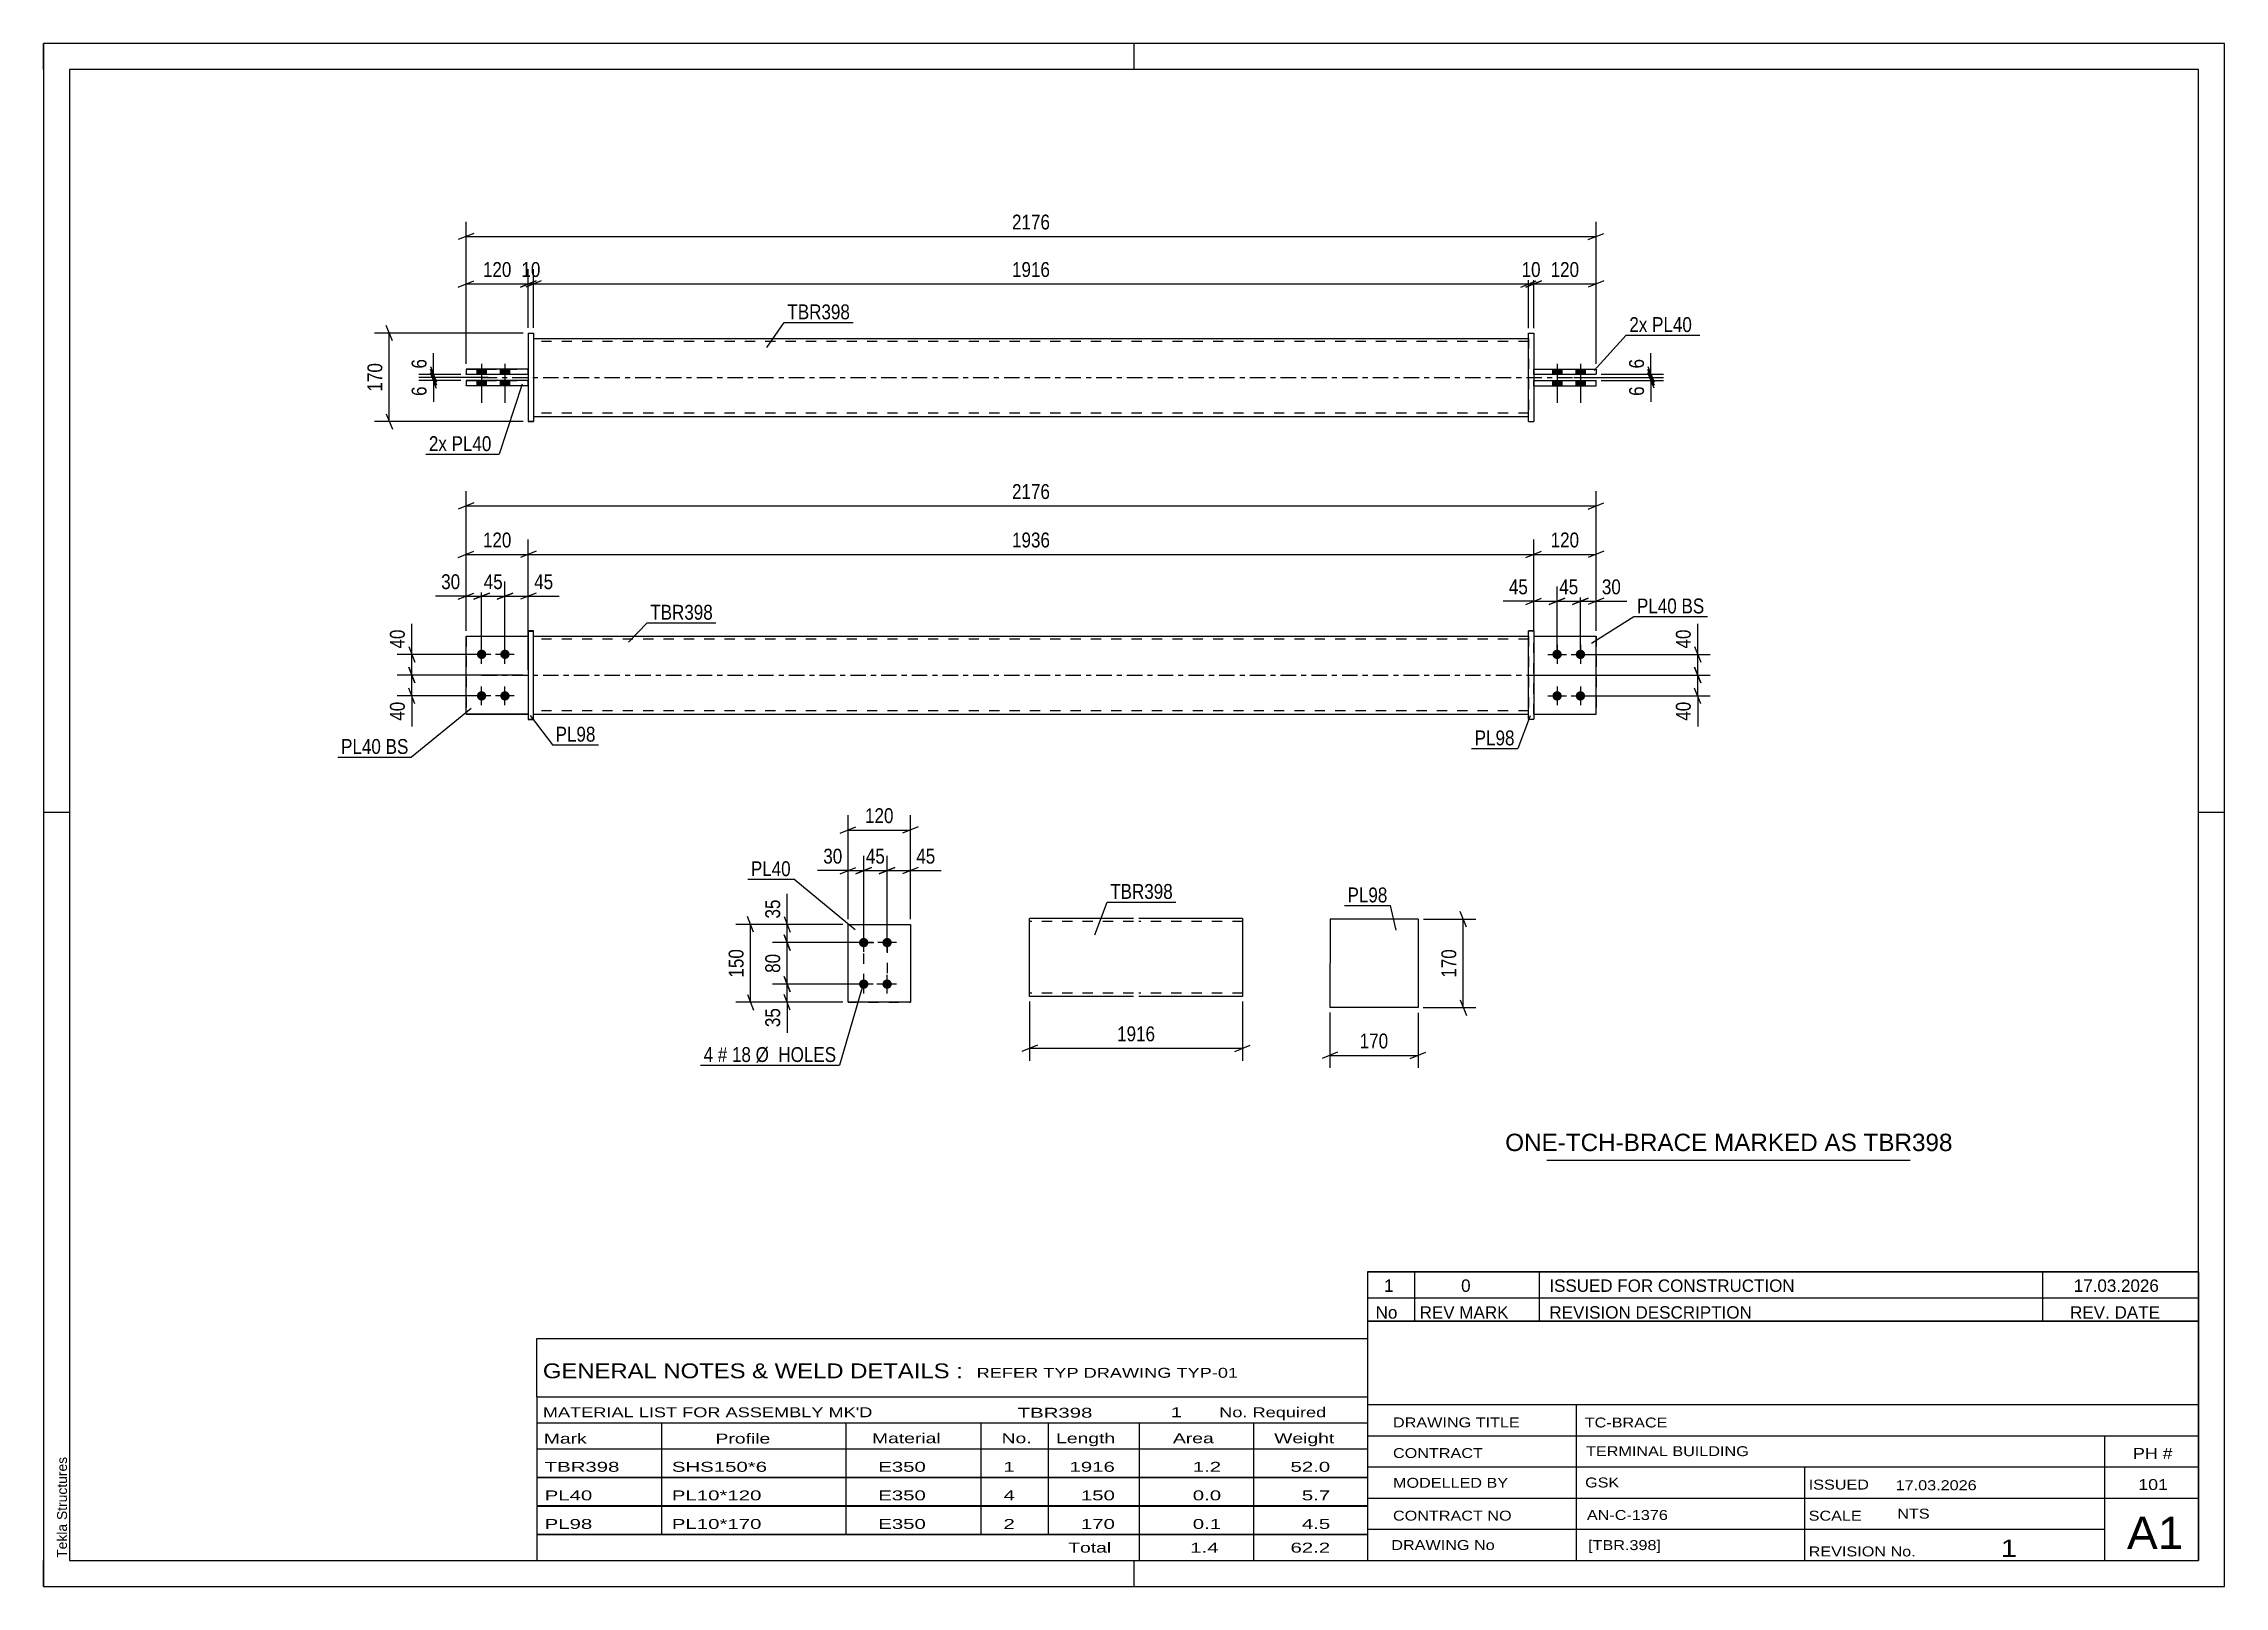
# Model space of a CAD drawing. Header units: millimetres. Extents: x 0 to 420, y 0 to 297.
import ezdxf

# ---------------------------------------------------------------- set-up
doc = ezdxf.new("R2010")
doc.units = ezdxf.units.MM
doc.linetypes.add('DXK_LINE_DOT2', pattern=[3.9198, 1.9599, -1.9599])
doc.linetypes.add('DXK_LINE_DOT3', pattern=[5.9187, 2.979, -0.9799, 0.9799, -0.9799])
doc.styles.add('Arial', font='ARIAL.TTF', dxfattribs={"height": 0.2})
doc.styles.add('Arial Narrow', font='ARIALN.TTF', dxfattribs={"height": 0.2})

# ---------------------------------------------------------------- blocks, each defined once
blk = doc.blocks.new('Unknown-580606215-1163')
at = {"color": 5, "linetype": 'Continuous'}
for p, q in [((420, 297), (0, 297)), ((0, 297), (0, 0)), ((0, 292), (0, 297)), ((210, 292), (210, 297)), ((420, 0), (420, 297)), ((415, 292), (5, 292)), ((5, 292), (5, 5)), ((415, 5), (415, 292)), ((5, 149), (0, 149)), ((420, 149), (415, 149)), ((0, 0), (0, 5)), ((5, 5), (415, 5)), ((210, 0), (210, 5)), ((0, 0), (420, 0))]:
    blk.add_line(p, q, dxfattribs=at)
at = {"color": 174, "linetype": 'Continuous', "style": 'Arial'}
blk.add_text('Tekla Structures', height=1.9102, rotation=90, dxfattribs=at).set_placement((4.5, 5.5))
blk = doc.blocks.new('Part-580606215-1811 - 1792')
at = {"color": 2, "linetype": 'Continuous'}
for p, q in [((81.35, 182.93), (93.35, 182.93)), ((81.35, 167.93), (81.35, 182.93)), ((81.35, 167.93), (93.35, 167.93)), ((93.35, 167.93), (81.35, 167.93)), ((81.35, 167.93), (81.35, 167.93))]:
    blk.add_line(p, q, dxfattribs=at)
at = {"color": 7, "linetype": 'DXK_LINE_DOT2'}
for p, q in [((81.35, 182.93), (93.35, 182.93)), ((93.35, 182.93), (93.35, 182.93)), ((93.35, 182.93), (93.35, 167.93))]:
    blk.add_line(p, q, dxfattribs=at)
blk = doc.blocks.new('Bolt-580606215-1795 - 1792')
at = {"linetype": 'Continuous'}
for points in [[(84.35, 178.53), (84.16, 178.55), (83.99, 178.61), (83.82, 178.7), (83.68, 178.83), (83.57, 178.98), (83.5, 179.15), (83.46, 179.34), (83.46, 179.52), (83.5, 179.71), (83.57, 179.88), (83.68, 180.03), (83.82, 180.16), (83.99, 180.25), (84.16, 180.31), (84.35, 180.33), (84.54, 180.31), (84.72, 180.25), (84.88, 180.16), (85.02, 180.03), (85.13, 179.88), (85.21, 179.71), (85.25, 179.52), (85.25, 179.34), (85.21, 179.15), (85.13, 178.98), (85.02, 178.83), (84.88, 178.7), (84.72, 178.61), (84.54, 178.55)], [(88.85, 178.53), (88.66, 178.55), (88.49, 178.61), (88.32, 178.7), (88.18, 178.83), (88.07, 178.98), (88, 179.15), (87.96, 179.34), (87.96, 179.52), (88, 179.71), (88.07, 179.88), (88.18, 180.03), (88.32, 180.16), (88.49, 180.25), (88.66, 180.31), (88.85, 180.33), (89.04, 180.31), (89.22, 180.25), (89.38, 180.16), (89.52, 180.03), (89.63, 179.88), (89.71, 179.71), (89.75, 179.52), (89.75, 179.34), (89.71, 179.15), (89.63, 178.98), (89.52, 178.83), (89.38, 178.7), (89.22, 178.61), (89.04, 178.55)], [(84.35, 170.53), (84.16, 170.55), (83.99, 170.61), (83.82, 170.7), (83.68, 170.83), (83.57, 170.98), (83.5, 171.15), (83.46, 171.34), (83.46, 171.52), (83.5, 171.71), (83.57, 171.88), (83.68, 172.03), (83.82, 172.16), (83.99, 172.25), (84.16, 172.31), (84.35, 172.33), (84.54, 172.31), (84.72, 172.25), (84.88, 172.16), (85.02, 172.03), (85.13, 171.88), (85.21, 171.71), (85.25, 171.52), (85.25, 171.34), (85.21, 171.15), (85.13, 170.98), (85.02, 170.83), (84.88, 170.7), (84.72, 170.61), (84.54, 170.55)], [(88.85, 170.53), (88.66, 170.55), (88.49, 170.61), (88.32, 170.7), (88.18, 170.83), (88.07, 170.98), (88, 171.15), (87.96, 171.34), (87.96, 171.52), (88, 171.71), (88.07, 171.88), (88.18, 172.03), (88.32, 172.16), (88.49, 172.25), (88.66, 172.31), (88.85, 172.33), (89.04, 172.31), (89.22, 172.25), (89.38, 172.16), (89.52, 172.03), (89.63, 171.88), (89.71, 171.71), (89.75, 171.52), (89.75, 171.34), (89.71, 171.15), (89.63, 170.98), (89.52, 170.83), (89.38, 170.7), (89.22, 170.61), (89.04, 170.55)]]:
    blk.add_hatch(color=1, dxfattribs=at).paths.add_polyline_path(points)
at = {"color": 1, "linetype": 'Continuous'}
for p, q in [((84.35, 177.63), (84.35, 181.23)), ((88.85, 177.63), (88.85, 181.23)), ((86.15, 179.43), (82.55, 179.43)), ((90.65, 179.43), (87.05, 179.43)), ((84.35, 169.63), (84.35, 173.23)), ((88.85, 169.63), (88.85, 173.23)), ((86.15, 171.43), (82.55, 171.43)), ((90.65, 171.43), (87.05, 171.43))]:
    blk.add_line(p, q, dxfattribs=at)
blk = doc.blocks.new('Bolt-580606215-1796 - 1792')
at = {"linetype": 'Continuous'}
for points in [[(291.48, 180.33), (291.67, 180.31), (291.85, 180.25), (292.01, 180.15), (292.15, 180.03), (292.26, 179.88), (292.34, 179.7), (292.38, 179.52), (292.38, 179.33), (292.34, 179.15), (292.26, 178.98), (292.15, 178.82), (292.01, 178.7), (291.85, 178.6), (291.67, 178.55), (291.48, 178.53), (291.3, 178.55), (291.12, 178.6), (290.95, 178.7), (290.81, 178.82), (290.7, 178.98), (290.63, 179.15), (290.59, 179.33), (290.59, 179.52), (290.63, 179.7), (290.7, 179.88), (290.81, 180.03), (290.95, 180.15), (291.12, 180.25), (291.3, 180.31)], [(295.98, 180.33), (296.17, 180.31), (296.35, 180.25), (296.51, 180.15), (296.65, 180.03), (296.76, 179.88), (296.84, 179.7), (296.88, 179.52), (296.88, 179.33), (296.84, 179.15), (296.76, 178.98), (296.65, 178.82), (296.51, 178.7), (296.35, 178.6), (296.17, 178.55), (295.98, 178.53), (295.8, 178.55), (295.62, 178.6), (295.45, 178.7), (295.31, 178.82), (295.2, 178.98), (295.13, 179.15), (295.09, 179.33), (295.09, 179.52), (295.13, 179.7), (295.2, 179.88), (295.31, 180.03), (295.45, 180.15), (295.62, 180.25), (295.8, 180.31)], [(291.48, 172.33), (291.67, 172.31), (291.85, 172.25), (292.01, 172.15), (292.15, 172.03), (292.26, 171.88), (292.34, 171.7), (292.38, 171.52), (292.38, 171.33), (292.34, 171.15), (292.26, 170.98), (292.15, 170.82), (292.01, 170.7), (291.85, 170.6), (291.67, 170.55), (291.48, 170.53), (291.3, 170.55), (291.12, 170.6), (290.95, 170.7), (290.81, 170.82), (290.7, 170.98), (290.63, 171.15), (290.59, 171.33), (290.59, 171.52), (290.63, 171.7), (290.7, 171.88), (290.81, 172.03), (290.95, 172.15), (291.12, 172.25), (291.3, 172.31)], [(295.98, 172.33), (296.17, 172.31), (296.35, 172.25), (296.51, 172.15), (296.65, 172.03), (296.76, 171.88), (296.84, 171.7), (296.88, 171.52), (296.88, 171.33), (296.84, 171.15), (296.76, 170.98), (296.65, 170.82), (296.51, 170.7), (296.35, 170.6), (296.17, 170.55), (295.98, 170.53), (295.8, 170.55), (295.62, 170.6), (295.45, 170.7), (295.31, 170.82), (295.2, 170.98), (295.13, 171.15), (295.09, 171.33), (295.09, 171.52), (295.13, 171.7), (295.2, 171.88), (295.31, 172.03), (295.45, 172.15), (295.62, 172.25), (295.8, 172.31)]]:
    blk.add_hatch(color=1, dxfattribs=at).paths.add_polyline_path(points)
at = {"color": 1, "linetype": 'Continuous'}
for p, q in [((291.48, 181.23), (291.48, 177.63)), ((295.98, 181.23), (295.98, 177.63)), ((289.68, 179.43), (293.28, 179.43)), ((294.18, 179.43), (297.78, 179.43)), ((291.48, 173.23), (291.48, 169.63)), ((295.98, 173.23), (295.98, 169.63)), ((289.68, 171.43), (293.28, 171.43)), ((294.18, 171.43), (297.78, 171.43))]:
    blk.add_line(p, q, dxfattribs=at)
blk = doc.blocks.new('Part-580606215-1801 - 1792')
at = {"color": 2, "linetype": 'Continuous'}
for p, q in [((94.35, 182.93), (285.98, 182.93)), ((94.35, 167.93), (285.98, 167.93))]:
    blk.add_line(p, q, dxfattribs=at)
at = {"color": 7, "linetype": 'DXK_LINE_DOT2'}
for p, q in [((94.35, 167.93), (94.35, 182.93)), ((285.98, 182.33), (94.35, 182.33)), ((285.98, 182.93), (285.98, 167.93)), ((285.98, 168.53), (94.35, 168.53))]:
    blk.add_line(p, q, dxfattribs=at)
at = {"color": 7, "linetype": 'DXK_LINE_DOT3'}
blk.add_line((84.35, 175.43), (295.98, 175.43), dxfattribs=at)
blk = doc.blocks.new('Part-580606215-1806 - 1792')
at = {"color": 2, "linetype": 'Continuous'}
for p, q in [((286.98, 183.93), (285.98, 183.93)), ((285.98, 166.93), (285.98, 183.93)), ((286.98, 183.93), (286.98, 166.93)), ((285.98, 166.93), (285.98, 166.93)), ((285.98, 166.93), (286.98, 166.93))]:
    blk.add_line(p, q, dxfattribs=at)
at = {"color": 7, "linetype": 'DXK_LINE_DOT2'}
for p, q in [((285.98, 183.93), (285.98, 183.93)), ((285.98, 183.93), (286.98, 183.93)), ((286.98, 183.93), (286.98, 183.93)), ((285.98, 166.93), (286.98, 166.93))]:
    blk.add_line(p, q, dxfattribs=at)
blk = doc.blocks.new('Part-580606215-1816 - 1792')
at = {"color": 7, "linetype": 'DXK_LINE_DOT2'}
for p, q in [((81.35, 182.93), (93.35, 182.93)), ((81.35, 182.93), (81.35, 167.93)), ((81.35, 182.92), (93.35, 182.92)), ((93.35, 182.92), (93.35, 182.93)), ((93.35, 182.93), (93.35, 167.92))]:
    blk.add_line(p, q, dxfattribs=at)
at = {"color": 2, "linetype": 'Continuous'}
for p, q in [((93.35, 167.93), (81.35, 167.93)), ((81.35, 167.93), (81.35, 167.92)), ((81.35, 167.93), (81.35, 167.93)), ((81.35, 167.93), (81.35, 167.92)), ((81.35, 167.92), (93.35, 167.92))]:
    blk.add_line(p, q, dxfattribs=at)
blk = doc.blocks.new('Part-580606215-1821 - 1792')
at = {"color": 2, "linetype": 'Continuous'}
for p, q in [((94.35, 183.95), (93.35, 183.95)), ((93.35, 183.95), (93.35, 166.91)), ((94.35, 166.91), (94.35, 183.95)), ((93.35, 166.95), (94.35, 166.95)), ((93.35, 166.91), (94.35, 166.91)), ((94.35, 166.95), (94.35, 166.91))]:
    blk.add_line(p, q, dxfattribs=at)
at = {"color": 7, "linetype": 'DXK_LINE_DOT2'}
blk.add_line((93.35, 183.91), (94.35, 183.91), dxfattribs=at)
blk = doc.blocks.new('Part-580606215-1826 - 1792')
at = {"color": 2, "linetype": 'Continuous'}
for p, q in [((286.98, 182.93), (298.98, 182.93)), ((298.98, 182.93), (298.98, 182.93)), ((298.98, 167.93), (298.98, 182.93)), ((286.98, 167.93), (298.98, 167.93))]:
    blk.add_line(p, q, dxfattribs=at)
at = {"color": 7, "linetype": 'DXK_LINE_DOT2'}
for p, q in [((286.98, 182.93), (298.98, 182.93)), ((286.98, 167.93), (286.98, 182.93)), ((298.98, 182.93), (298.98, 182.93)), ((286.98, 167.93), (286.98, 167.93)), ((286.98, 167.93), (298.98, 167.93))]:
    blk.add_line(p, q, dxfattribs=at)
blk = doc.blocks.new('Part-580606215-1837 - 1792')
at = {"color": 7, "linetype": 'DXK_LINE_DOT2'}
for p, q in [((286.98, 182.93), (298.98, 182.93)), ((286.98, 167.93), (286.98, 182.93)), ((286.98, 182.93), (298.98, 182.93)), ((298.98, 182.93), (298.98, 182.93)), ((298.98, 182.93), (298.98, 167.93)), ((286.98, 167.93), (286.98, 167.93)), ((286.98, 167.93), (298.98, 167.93)), ((286.98, 167.93), (298.98, 167.93))]:
    blk.add_line(p, q, dxfattribs=at)
blk = doc.blocks.new('Bolt-580606215-2076 - 2069')
at = {"linetype": 'Continuous'}
for points in [[(83.45, 233.35), (85.25, 233.35), (85.25, 234.35), (83.45, 234.35)], [(83.45, 233.34), (85.25, 233.34), (85.25, 234.34), (83.45, 234.34)], [(83.45, 231.15), (85.25, 231.15), (85.25, 232.15), (83.45, 232.15)], [(83.45, 231.14), (85.25, 231.14), (85.25, 232.14), (83.45, 232.14)], [(87.95, 233.35), (89.75, 233.35), (89.75, 234.35), (87.95, 234.35)], [(87.95, 233.34), (89.75, 233.34), (89.75, 234.34), (87.95, 234.34)], [(87.95, 231.15), (89.75, 231.15), (89.75, 232.15), (87.95, 232.15)], [(87.95, 231.14), (89.75, 231.14), (89.75, 232.14), (87.95, 232.14)]]:
    blk.add_hatch(color=1, dxfattribs=at).paths.add_polyline_path(points)
at = {"color": 1, "linetype": 'Continuous'}
for p, q in [((84.35, 235.35), (84.35, 227.85)), ((84.35, 235.34), (84.35, 227.84)), ((88.85, 235.35), (88.85, 227.85)), ((88.85, 235.34), (88.85, 227.84)), ((83.45, 234.35), (83.45, 233.35)), ((83.45, 234.34), (83.45, 233.34)), ((83.45, 232.15), (83.45, 231.15)), ((83.45, 232.14), (83.45, 231.14)), ((85.25, 234.35), (85.25, 233.35)), ((85.25, 234.34), (85.25, 233.34)), ((85.25, 232.15), (85.25, 231.15)), ((85.25, 232.14), (85.25, 231.14)), ((87.95, 234.35), (87.95, 233.35)), ((87.95, 234.34), (87.95, 233.34)), ((87.95, 232.15), (87.95, 231.15)), ((87.95, 232.14), (87.95, 231.14)), ((89.75, 234.35), (89.75, 233.35)), ((89.75, 234.34), (89.75, 233.34)), ((89.75, 232.15), (89.75, 231.15)), ((89.75, 232.14), (89.75, 231.14))]:
    blk.add_line(p, q, dxfattribs=at)
blk = doc.blocks.new('Part-580606215-2093 - 2069')
at = {"color": 2, "linetype": 'Continuous'}
for p, q in [((93.35, 234.36), (81.35, 234.36)), ((81.35, 234.36), (81.35, 233.36)), ((81.35, 233.36), (93.35, 233.36)), ((81.35, 233.33), (81.35, 233.36)), ((81.35, 233.36), (81.35, 233.33)), ((93.35, 233.33), (81.35, 233.33))]:
    blk.add_line(p, q, dxfattribs=at)
at = {"color": 7, "linetype": 'DXK_LINE_DOT2'}
for p, q in [((81.35, 234.33), (93.35, 234.33)), ((93.35, 233.33), (93.35, 234.36))]:
    blk.add_line(p, q, dxfattribs=at)
blk = doc.blocks.new('Bolt-580606215-2077 - 2069')
at = {"linetype": 'Continuous'}
for points in [[(292.38, 234.34), (290.58, 234.34), (290.58, 233.34), (292.38, 233.34)], [(292.38, 234.34), (290.58, 234.34), (290.58, 233.34), (292.38, 233.34)], [(292.38, 232.14), (290.58, 232.14), (290.58, 231.14), (292.38, 231.14)], [(292.38, 232.14), (290.58, 232.14), (290.58, 231.14), (292.38, 231.14)], [(296.88, 234.34), (295.08, 234.34), (295.08, 233.34), (296.88, 233.34)], [(296.88, 234.34), (295.08, 234.34), (295.08, 233.34), (296.88, 233.34)], [(296.88, 232.14), (295.08, 232.14), (295.08, 231.14), (296.88, 231.14)], [(296.88, 232.14), (295.08, 232.14), (295.08, 231.14), (296.88, 231.14)]]:
    blk.add_hatch(color=1, dxfattribs=at).paths.add_polyline_path(points)
at = {"color": 1, "linetype": 'Continuous'}
for p, q in [((291.48, 235.34), (291.48, 227.84)), ((291.48, 235.34), (291.48, 227.84)), ((295.98, 235.34), (295.98, 227.84)), ((295.98, 235.34), (295.98, 227.84)), ((290.58, 234.34), (290.58, 233.34)), ((290.58, 234.34), (290.58, 233.34)), ((290.58, 232.14), (290.58, 231.14)), ((290.58, 232.14), (290.58, 231.14)), ((292.38, 234.34), (292.38, 233.34)), ((292.38, 234.34), (292.38, 233.34)), ((292.38, 232.14), (292.38, 231.14)), ((292.38, 232.14), (292.38, 231.14)), ((295.08, 234.34), (295.08, 233.34)), ((295.08, 234.34), (295.08, 233.34)), ((295.08, 232.14), (295.08, 231.14)), ((295.08, 232.14), (295.08, 231.14)), ((296.88, 234.34), (296.88, 233.34)), ((296.88, 234.34), (296.88, 233.34)), ((296.88, 232.14), (296.88, 231.14)), ((296.88, 232.14), (296.88, 231.14))]:
    blk.add_line(p, q, dxfattribs=at)
blk = doc.blocks.new('Part-580606215-2094 - 2069')
at = {"color": 2, "linetype": 'Continuous'}
for p, q in [((93.35, 241.26), (94.35, 241.26)), ((93.35, 241.26), (93.35, 224.26)), ((94.35, 241.26), (94.35, 224.23)), ((94.35, 224.26), (93.35, 224.26)), ((93.35, 224.26), (93.35, 224.23)), ((93.35, 224.26), (93.35, 224.23)), ((93.35, 224.23), (94.35, 224.23))]:
    blk.add_line(p, q, dxfattribs=at)
at = {"color": 7, "linetype": 'DXK_LINE_DOT2'}
for p, q in [((93.35, 241.23), (94.35, 241.23)), ((94.35, 241.23), (94.35, 241.26))]:
    blk.add_line(p, q, dxfattribs=at)
blk = doc.blocks.new('Part-580606215-2082 - 2069')
at = {"color": 2, "linetype": 'Continuous'}
for p, q in [((94.35, 240.24), (285.98, 240.24)), ((94.35, 225.24), (285.98, 225.24))]:
    blk.add_line(p, q, dxfattribs=at)
at = {"color": 7, "linetype": 'DXK_LINE_DOT2'}
for p, q in [((94.35, 240.24), (94.35, 225.24)), ((285.98, 239.64), (94.35, 239.64)), ((285.98, 240.24), (285.98, 225.24)), ((285.98, 225.84), (94.35, 225.84))]:
    blk.add_line(p, q, dxfattribs=at)
at = {"color": 7, "linetype": 'DXK_LINE_DOT3'}
blk.add_line((84.35, 232.74), (295.98, 232.74), dxfattribs=at)
blk = doc.blocks.new('Part-580606215-2083 - 2069')
at = {"color": 2, "linetype": 'Continuous'}
for p, q in [((285.98, 241.24), (285.98, 241.24)), ((285.98, 224.24), (285.98, 241.24)), ((285.98, 241.24), (286.98, 241.24)), ((286.98, 241.24), (286.98, 241.24)), ((286.98, 241.24), (286.98, 224.24)), ((285.98, 224.24), (286.98, 224.24)), ((285.98, 224.24), (285.98, 224.24)), ((286.98, 224.24), (286.98, 224.24))]:
    blk.add_line(p, q, dxfattribs=at)
at = {"color": 7, "linetype": 'DXK_LINE_DOT2'}
for p, q in [((285.98, 241.24), (285.98, 241.24)), ((285.98, 241.24), (286.98, 241.24)), ((285.98, 224.24), (286.98, 224.24))]:
    blk.add_line(p, q, dxfattribs=at)
blk = doc.blocks.new('Part-580606215-2088 - 2069')
at = {"color": 2, "linetype": 'Continuous'}
for p, q in [((93.35, 232.16), (81.35, 232.16)), ((81.35, 232.16), (81.35, 231.16)), ((81.35, 231.16), (93.35, 231.16)), ((81.35, 231.13), (81.35, 231.16)), ((81.35, 231.16), (81.35, 231.13)), ((93.35, 231.13), (81.35, 231.13))]:
    blk.add_line(p, q, dxfattribs=at)
at = {"color": 7, "linetype": 'DXK_LINE_DOT2'}
for p, q in [((81.35, 232.13), (93.35, 232.13)), ((93.35, 231.13), (93.35, 232.16))]:
    blk.add_line(p, q, dxfattribs=at)
blk = doc.blocks.new('Part-580606215-2099 - 2069')
at = {"color": 2, "linetype": 'Continuous'}
for p, q in [((286.98, 232.14), (298.98, 232.14)), ((286.98, 231.14), (298.98, 231.14)), ((298.98, 231.14), (298.98, 232.14))]:
    blk.add_line(p, q, dxfattribs=at)
at = {"color": 7, "linetype": 'DXK_LINE_DOT2'}
for p, q in [((286.98, 231.14), (286.98, 232.14)), ((286.98, 232.14), (298.98, 232.14)), ((286.98, 231.14), (298.98, 231.14))]:
    blk.add_line(p, q, dxfattribs=at)
blk = doc.blocks.new('Part-580606215-2104 - 2069')
at = {"color": 2, "linetype": 'Continuous'}
for p, q in [((286.98, 234.34), (298.98, 234.34)), ((286.98, 233.34), (298.98, 233.34)), ((298.98, 234.34), (298.98, 233.34))]:
    blk.add_line(p, q, dxfattribs=at)
at = {"color": 7, "linetype": 'DXK_LINE_DOT2'}
for p, q in [((286.98, 233.34), (286.98, 234.34)), ((286.98, 234.34), (298.98, 234.34)), ((286.98, 233.34), (298.98, 233.34)), ((298.98, 234.34), (298.98, 234.34))]:
    blk.add_line(p, q, dxfattribs=at)
blk = doc.blocks.new('Bolt-580606215-1445 - 1411')
at = {"linetype": 'Continuous'}
for points in [[(157.94, 123.04), (157.76, 123.06), (157.58, 123.12), (157.41, 123.21), (157.27, 123.34), (157.16, 123.49), (157.09, 123.66), (157.05, 123.85), (157.05, 124.04), (157.09, 124.22), (157.16, 124.39), (157.27, 124.54), (157.41, 124.67), (157.58, 124.76), (157.76, 124.82), (157.94, 124.84), (158.13, 124.82), (158.31, 124.76), (158.47, 124.67), (158.61, 124.54), (158.72, 124.39), (158.8, 124.22), (158.84, 124.04), (158.84, 123.85), (158.8, 123.66), (158.72, 123.49), (158.61, 123.34), (158.47, 123.21), (158.31, 123.12), (158.13, 123.06)], [(162.44, 123.04), (162.26, 123.06), (162.08, 123.12), (161.91, 123.21), (161.77, 123.34), (161.66, 123.49), (161.59, 123.66), (161.55, 123.85), (161.55, 124.04), (161.59, 124.22), (161.66, 124.39), (161.77, 124.54), (161.91, 124.67), (162.08, 124.76), (162.26, 124.82), (162.44, 124.84), (162.63, 124.82), (162.81, 124.76), (162.97, 124.67), (163.11, 124.54), (163.22, 124.39), (163.3, 124.22), (163.34, 124.04), (163.34, 123.85), (163.3, 123.66), (163.22, 123.49), (163.11, 123.34), (162.97, 123.21), (162.81, 123.12), (162.63, 123.06)], [(157.94, 115.04), (157.76, 115.06), (157.58, 115.12), (157.41, 115.21), (157.27, 115.34), (157.16, 115.49), (157.09, 115.66), (157.05, 115.85), (157.05, 116.04), (157.09, 116.22), (157.16, 116.39), (157.27, 116.54), (157.41, 116.67), (157.58, 116.76), (157.76, 116.82), (157.94, 116.84), (158.13, 116.82), (158.31, 116.76), (158.47, 116.67), (158.61, 116.54), (158.72, 116.39), (158.8, 116.22), (158.84, 116.04), (158.84, 115.85), (158.8, 115.66), (158.72, 115.49), (158.61, 115.34), (158.47, 115.21), (158.31, 115.12), (158.13, 115.06)], [(162.44, 115.04), (162.26, 115.06), (162.08, 115.12), (161.91, 115.21), (161.77, 115.34), (161.66, 115.49), (161.59, 115.66), (161.55, 115.85), (161.55, 116.04), (161.59, 116.22), (161.66, 116.39), (161.77, 116.54), (161.91, 116.67), (162.08, 116.76), (162.26, 116.82), (162.44, 116.84), (162.63, 116.82), (162.81, 116.76), (162.97, 116.67), (163.11, 116.54), (163.22, 116.39), (163.3, 116.22), (163.34, 116.04), (163.34, 115.85), (163.3, 115.66), (163.22, 115.49), (163.11, 115.34), (162.97, 115.21), (162.81, 115.12), (162.63, 115.06)]]:
    blk.add_hatch(color=1, dxfattribs=at).paths.add_polyline_path(points)
at = {"color": 1, "linetype": 'Continuous'}
for p, q in [((159.74, 123.94), (156.14, 123.94)), ((157.94, 122.14), (157.94, 125.74)), ((164.24, 123.94), (160.64, 123.94)), ((162.44, 122.14), (162.44, 125.74)), ((157.94, 114.14), (157.94, 117.74)), ((162.44, 114.14), (162.44, 117.74)), ((159.74, 115.94), (156.14, 115.94)), ((164.24, 115.94), (160.64, 115.94))]:
    blk.add_line(p, q, dxfattribs=at)
blk = doc.blocks.new('Part-580606215-1460 - 1411')
at = {"color": 2, "linetype": 'Continuous'}
for p, q in [((154.94, 127.44), (166.94, 127.44)), ((154.94, 112.44), (154.94, 127.44)), ((166.94, 127.44), (166.94, 127.44)), ((166.94, 127.44), (166.94, 112.44)), ((166.94, 112.44), (154.94, 112.44)), ((154.94, 112.44), (154.94, 112.44))]:
    blk.add_line(p, q, dxfattribs=at)
at = {"color": 7, "linetype": 'DXK_LINE_DOT2'}
for p, q in [((154.94, 127.44), (166.94, 127.44)), ((154.94, 112.44), (166.94, 112.44)), ((154.94, 112.44), (154.94, 112.44))]:
    blk.add_line(p, q, dxfattribs=at)
blk = doc.blocks.new('Part-580606215-1391 - 1375')
at = {"color": 2, "linetype": 'Continuous'}
for p, q in [((247.75, 128.46), (247.71, 111.46)), ((264.75, 128.42), (247.75, 128.46)), ((264.75, 128.42), (264.71, 111.42)), ((264.71, 111.42), (247.71, 111.46))]:
    blk.add_line(p, q, dxfattribs=at)
blk = doc.blocks.new('Part-580606215-1274 - 1255')
at = {"color": 2, "linetype": 'Continuous'}
for p, q in [((209.9, 128.59), (189.9, 128.59)), ((189.9, 113.68), (189.9, 128.59)), ((230.9, 128.59), (210.9, 128.59)), ((230.9, 128.59), (230.9, 128.5)), ((230.9, 128.5), (230.9, 127.39)), ((230.9, 127.39), (230.9, 113.59)), ((189.9, 113.59), (189.9, 113.68)), ((209.9, 113.59), (189.9, 113.59)), ((230.9, 113.59), (210.9, 113.59))]:
    blk.add_line(p, q, dxfattribs=at)
at = {"color": 7, "linetype": 'DXK_LINE_DOT2'}
for p, q in [((209.9, 127.99), (189.9, 127.99)), ((230.9, 127.99), (210.9, 127.99)), ((230.9, 128.24), (230.9, 127.39)), ((189.9, 114.19), (189.9, 114.23)), ((209.9, 114.19), (189.9, 114.19)), ((189.9, 113.59), (189.9, 113.59)), ((230.9, 114.19), (210.9, 114.19)), ((230.9, 114.23), (230.9, 114.33)), ((230.9, 114.19), (230.9, 114.23)), ((230.9, 114.19), (230.9, 114.23))]:
    blk.add_line(p, q, dxfattribs=at)
blk = doc.blocks.new('Rectangle-580606215-1569 - 1411')
at = {"color": 1, "linetype": 'DXK_LINE_DOT2'}
blk.add_lwpolyline([(157.94, 123.94), (162.44, 123.94), (162.44, 115.94), (157.94, 115.94), (157.94, 123.94)], close=True, dxfattribs=at)
blk = doc.blocks.new('StraightDimension-580606215-1914 - 1792')
at = {"color": 7, "linetype": 'Continuous'}
for p, q in [((317.97, 180.93), (319.17, 177.93)), ((296.98, 179.43), (320.97, 179.43)), ((319.17, 173.93), (317.97, 176.93)), ((318.57, 175.43), (318.57, 179.43)), ((287.98, 175.43), (320.97, 175.43))]:
    blk.add_line(p, q, dxfattribs=at)
at = {"color": 0}
blk.add_wipeout([(317.82, 184.81), (313.62, 184.81), (313.62, 179.95), (317.82, 179.95)], dxfattribs=at)
at = {"color": 7, "linetype": 'Continuous'}
blk.add_line((318.57, 179.43), (318.57, 185.33), dxfattribs=at)
blk.add_line((318.57, 179.43), (318.57, 185.33), dxfattribs=at)
at = {"color": 3, "style": 'Arial Narrow'}
blk.add_text('40', height=2.863, rotation=90.0002, dxfattribs=at).set_placement((317.22, 180.55))
blk = doc.blocks.new('StraightDimension-580606215-1939 - 1792')
at = {"color": 7, "linetype": 'Continuous'}
for p, q in [((94.85, 199.26), (91.85, 198.06)), ((93.35, 176.43), (93.35, 201.51)), ((93.35, 198.66), (286.98, 198.66)), ((285.48, 198.06), (288.48, 199.26)), ((286.98, 183.93), (286.98, 201.51))]:
    blk.add_line(p, q, dxfattribs=at)
at = {"color": 0}
blk.add_wipeout([(194.42, 199.41), (194.42, 203.61), (185.91, 203.61), (185.91, 199.41)], dxfattribs=at)
at = {"color": 3, "style": 'Arial Narrow'}
blk.add_text('1936', height=2.863, dxfattribs=at).set_placement((186.51, 200.01))
blk = doc.blocks.new('StraightDimension-580606215-1924 - 1792')
at = {"color": 7, "linetype": 'Continuous'}
for p, q in [((79.85, 198.06), (82.85, 199.26)), ((81.35, 183.93), (81.35, 201.51)), ((81.35, 198.66), (93.35, 198.66)), ((94.85, 199.26), (91.85, 198.06)), ((93.35, 176.43), (93.35, 201.51))]:
    blk.add_line(p, q, dxfattribs=at)
at = {"color": 0}
blk.add_wipeout([(90.69, 199.41), (90.69, 203.61), (84.01, 203.61), (84.01, 199.41)], dxfattribs=at)
at = {"color": 3, "style": 'Arial Narrow'}
blk.add_text('120', height=2.863, dxfattribs=at).set_placement((84.61, 200.01))
blk = doc.blocks.new('StraightDimension-580606215-1993 - 1792')
at = {"color": 7, "linetype": 'Continuous'}
for p, q in [((81.35, 183.93), (81.35, 193.48)), ((84.35, 180.43), (84.35, 193.48)), ((79.85, 190.03), (82.85, 191.23)), ((81.35, 190.63), (84.35, 190.63)), ((85.85, 191.23), (82.85, 190.03))]:
    blk.add_line(p, q, dxfattribs=at)
at = {"color": 0}
blk.add_wipeout([(80.83, 191.38), (80.83, 195.58), (75.97, 195.58), (75.97, 191.38)], dxfattribs=at)
at = {"color": 7, "linetype": 'Continuous'}
blk.add_line((81.35, 190.63), (75.45, 190.63), dxfattribs=at)
blk.add_line((81.35, 190.63), (75.45, 190.63), dxfattribs=at)
at = {"color": 3, "style": 'Arial Narrow'}
blk.add_text('30', height=2.863, dxfattribs=at).set_placement((76.57, 191.98))
blk = doc.blocks.new('StraightDimension-580606215-2009 - 1792')
at = {"color": 7, "linetype": 'Continuous'}
for p, q in [((84.35, 180.43), (84.35, 193.48)), ((88.85, 180.43), (88.85, 193.48)), ((82.85, 190.03), (85.85, 191.23)), ((84.35, 190.63), (88.85, 190.63)), ((90.35, 191.23), (87.35, 190.03))]:
    blk.add_line(p, q, dxfattribs=at)
at = {"color": 0}
blk.add_wipeout([(89.03, 191.38), (89.03, 195.58), (84.17, 195.58), (84.17, 191.38)], dxfattribs=at)
at = {"color": 3, "style": 'Arial Narrow'}
blk.add_text('45', height=2.863, dxfattribs=at).set_placement((84.77, 191.98))
blk = doc.blocks.new('StraightDimension-580606215-1885 - 1792')
at = {"color": 7, "linetype": 'Continuous'}
for p, q in [((81.35, 183.93), (81.35, 210.84)), ((298.98, 183.93), (298.98, 210.84)), ((82.85, 208.59), (79.85, 207.39)), ((81.35, 207.99), (298.98, 207.99)), ((297.48, 207.39), (300.48, 208.59))]:
    blk.add_line(p, q, dxfattribs=at)
at = {"color": 0}
blk.add_wipeout([(194.42, 208.74), (194.42, 212.94), (185.91, 212.94), (185.91, 208.74)], dxfattribs=at)
at = {"color": 3, "style": 'Arial Narrow'}
blk.add_text('2176', height=2.863, dxfattribs=at).set_placement((186.51, 209.34))
blk = doc.blocks.new('StraightDimension-580606215-1954 - 1792')
at = {"color": 7, "linetype": 'Continuous'}
for p, q in [((285.48, 198.06), (288.48, 199.26)), ((286.98, 183.93), (286.98, 201.51)), ((286.98, 198.66), (298.98, 198.66)), ((300.48, 199.26), (297.48, 198.06)), ((298.98, 183.93), (298.98, 201.51))]:
    blk.add_line(p, q, dxfattribs=at)
at = {"color": 0}
blk.add_wipeout([(296.32, 199.41), (296.32, 203.61), (289.64, 203.61), (289.64, 199.41)], dxfattribs=at)
at = {"color": 3, "style": 'Arial Narrow'}
blk.add_text('120', height=2.863, dxfattribs=at).set_placement((290.24, 200.01))
blk = doc.blocks.new('StraightDimension-580606215-1905 - 1792')
at = {"color": 7, "linetype": 'Continuous'}
for p, q in [((317.97, 176.93), (319.17, 173.93)), ((287.98, 175.43), (320.97, 175.43)), ((319.17, 169.93), (317.97, 172.93)), ((318.57, 171.43), (318.57, 175.43)), ((296.98, 171.43), (320.97, 171.43))]:
    blk.add_line(p, q, dxfattribs=at)
at = {"color": 0}
blk.add_wipeout([(317.82, 170.9), (313.62, 170.9), (313.62, 166.05), (317.82, 166.05)], dxfattribs=at)
at = {"color": 7, "linetype": 'Continuous'}
blk.add_line((318.57, 171.43), (318.57, 165.52), dxfattribs=at)
blk.add_line((318.57, 171.43), (318.57, 165.52), dxfattribs=at)
at = {"color": 3, "style": 'Arial Narrow'}
blk.add_text('40', height=2.863, rotation=90.0002, dxfattribs=at).set_placement((317.22, 166.65))
blk = doc.blocks.new('StraightDimension-580606215-1839 - 1792')
at = {"color": 7, "linetype": 'Continuous'}
for p, q in [((294.48, 189.04), (297.48, 190.24)), ((295.98, 180.43), (295.98, 192.49)), ((295.98, 189.64), (298.98, 189.64)), ((300.48, 190.24), (297.48, 189.04)), ((298.98, 183.93), (298.98, 192.49))]:
    blk.add_line(p, q, dxfattribs=at)
at = {"color": 0}
blk.add_wipeout([(304.36, 190.39), (304.36, 194.59), (299.51, 194.59), (299.51, 190.39)], dxfattribs=at)
at = {"color": 7, "linetype": 'Continuous'}
blk.add_line((298.98, 189.64), (304.89, 189.64), dxfattribs=at)
blk.add_line((298.98, 189.64), (304.89, 189.64), dxfattribs=at)
at = {"color": 3, "style": 'Arial Narrow'}
blk.add_text('30', height=2.863, dxfattribs=at).set_placement((300.11, 190.99))
blk = doc.blocks.new('StraightDimension-580606215-1983 - 1792')
at = {"color": 7, "linetype": 'Continuous'}
for p, q in [((70.31, 176.93), (71.51, 173.93)), ((92.35, 175.43), (68.06, 175.43)), ((71.51, 169.93), (70.31, 172.93)), ((70.91, 171.43), (70.91, 175.43)), ((83.35, 171.43), (68.06, 171.43))]:
    blk.add_line(p, q, dxfattribs=at)
at = {"color": 0}
blk.add_wipeout([(70.16, 170.9), (65.96, 170.9), (65.96, 166.05), (70.16, 166.05)], dxfattribs=at)
at = {"color": 7, "linetype": 'Continuous'}
blk.add_line((70.91, 171.43), (70.91, 165.52), dxfattribs=at)
blk.add_line((70.91, 171.43), (70.91, 165.52), dxfattribs=at)
at = {"color": 3, "style": 'Arial Narrow'}
blk.add_text('40', height=2.863, rotation=90.0002, dxfattribs=at).set_placement((69.56, 166.65))
blk = doc.blocks.new('StraightDimension-580606215-1855 - 1792')
at = {"color": 7, "linetype": 'Continuous'}
for p, q in [((289.98, 189.04), (292.98, 190.24)), ((291.48, 180.43), (291.48, 192.49)), ((291.48, 189.64), (295.98, 189.64)), ((297.48, 190.24), (294.48, 189.04)), ((295.98, 180.43), (295.98, 192.49))]:
    blk.add_line(p, q, dxfattribs=at)
at = {"color": 0}
blk.add_wipeout([(296.16, 190.39), (296.16, 194.59), (291.3, 194.59), (291.3, 190.39)], dxfattribs=at)
at = {"color": 3, "style": 'Arial Narrow'}
blk.add_text('45', height=2.863, dxfattribs=at).set_placement((291.9, 190.99))
blk = doc.blocks.new('StraightDimension-580606215-1868 - 1792')
at = {"color": 7, "linetype": 'Continuous'}
for p, q in [((285.48, 189.04), (288.48, 190.24)), ((286.98, 183.93), (286.98, 192.49)), ((286.98, 189.64), (291.48, 189.64)), ((292.98, 190.24), (289.98, 189.04)), ((291.48, 180.43), (291.48, 192.49))]:
    blk.add_line(p, q, dxfattribs=at)
at = {"color": 0}
blk.add_wipeout([(286.46, 190.39), (286.46, 194.59), (281.6, 194.59), (281.6, 190.39)], dxfattribs=at)
at = {"color": 7, "linetype": 'Continuous'}
blk.add_line((286.98, 189.64), (281.08, 189.64), dxfattribs=at)
blk.add_line((286.98, 189.64), (281.08, 189.64), dxfattribs=at)
at = {"color": 3, "style": 'Arial Narrow'}
blk.add_text('45', height=2.863, dxfattribs=at).set_placement((282.2, 190.99))
blk = doc.blocks.new('StraightDimension-580606215-1974 - 1792')
at = {"color": 7, "linetype": 'Continuous'}
for p, q in [((70.31, 180.93), (71.51, 177.93)), ((83.35, 179.43), (68.06, 179.43)), ((71.51, 173.93), (70.31, 176.93)), ((70.91, 175.43), (70.91, 179.43)), ((92.35, 175.43), (68.06, 175.43))]:
    blk.add_line(p, q, dxfattribs=at)
at = {"color": 0}
blk.add_wipeout([(70.16, 184.81), (65.96, 184.81), (65.96, 179.95), (70.16, 179.95)], dxfattribs=at)
at = {"color": 7, "linetype": 'Continuous'}
blk.add_line((70.91, 179.43), (70.91, 185.33), dxfattribs=at)
blk.add_line((70.91, 179.43), (70.91, 185.33), dxfattribs=at)
at = {"color": 3, "style": 'Arial Narrow'}
blk.add_text('40', height=2.863, rotation=90.0002, dxfattribs=at).set_placement((69.56, 180.55))
blk = doc.blocks.new('StraightDimension-580606215-2022 - 1792')
at = {"color": 7, "linetype": 'Continuous'}
for p, q in [((88.85, 180.43), (88.85, 193.48)), ((93.35, 183.93), (93.35, 193.48)), ((87.35, 190.03), (90.35, 191.23)), ((88.85, 190.63), (93.35, 190.63)), ((94.85, 191.23), (91.85, 190.03))]:
    blk.add_line(p, q, dxfattribs=at)
at = {"color": 0}
blk.add_wipeout([(98.73, 191.38), (98.73, 195.58), (93.88, 195.58), (93.88, 191.38)], dxfattribs=at)
at = {"color": 7, "linetype": 'Continuous'}
blk.add_line((93.35, 190.63), (99.26, 190.63), dxfattribs=at)
blk.add_line((93.35, 190.63), (99.26, 190.63), dxfattribs=at)
at = {"color": 3, "style": 'Arial Narrow'}
blk.add_text('45', height=2.863, dxfattribs=at).set_placement((94.48, 191.98))
blk = doc.blocks.new('StraightDimension-580606215-2141 - 2069')
at = {"color": 7, "linetype": 'Continuous'}
for p, q in [((93.35, 242.26), (93.35, 253.58)), ((94.35, 242.26), (94.35, 253.58)), ((91.85, 250.13), (94.85, 251.33)), ((95.85, 251.33), (92.85, 250.13)), ((93.35, 250.73), (94.35, 250.73))]:
    blk.add_line(p, q, dxfattribs=at)
at = {"color": 0}
blk.add_wipeout([(96.28, 251.48), (96.28, 255.68), (91.42, 255.68), (91.42, 251.48)], dxfattribs=at)
at = {"color": 3, "style": 'Arial Narrow'}
blk.add_text('10', height=2.863, dxfattribs=at).set_placement((92.02, 252.08))
blk = doc.blocks.new('StraightDimension-580606215-2210 - 2069')
at = {"color": 7, "linetype": 'Continuous'}
for p, q in [((80.35, 233.33), (72.24, 233.33)), ((85.6, 232.74), (72.24, 232.74)), ((74.49, 234.83), (75.69, 231.83)), ((75.69, 231.24), (74.49, 234.24)), ((75.09, 232.74), (75.09, 233.33))]:
    blk.add_line(p, q, dxfattribs=at)
at = {"color": 0}
blk.add_wipeout([(74.34, 236.88), (70.14, 236.88), (70.14, 233.85), (74.34, 233.85)], dxfattribs=at)
at = {"color": 7, "linetype": 'Continuous'}
blk.add_line((75.09, 233.33), (75.09, 237.41), dxfattribs=at)
blk.add_line((75.09, 233.33), (75.09, 237.41), dxfattribs=at)
at = {"color": 3, "style": 'Arial Narrow'}
blk.add_text('6', height=2.86, rotation=90.0002, dxfattribs=at).set_placement((73.74, 234.45))
blk = doc.blocks.new('StraightDimension-580606215-2120 - 2069')
at = {"color": 7, "linetype": 'Continuous'}
for p, q in [((82.85, 260.47), (79.85, 259.27)), ((81.35, 235.33), (81.35, 262.72)), ((297.48, 259.27), (300.48, 260.47)), ((298.98, 235.34), (298.98, 262.72)), ((81.35, 259.87), (298.98, 259.87))]:
    blk.add_line(p, q, dxfattribs=at)
at = {"color": 0}
blk.add_wipeout([(194.42, 260.62), (194.42, 264.82), (185.91, 264.82), (185.91, 260.62)], dxfattribs=at)
at = {"color": 3, "style": 'Arial Narrow'}
blk.add_text('2176', height=2.863, dxfattribs=at).set_placement((186.51, 261.22))
blk = doc.blocks.new('StraightDimension-580606215-2171 - 2069')
at = {"color": 7, "linetype": 'Continuous'}
for p, q in [((94.35, 242.26), (94.35, 253.58)), ((285.98, 242.24), (285.98, 253.58)), ((95.85, 251.33), (92.85, 250.13)), ((94.35, 250.73), (285.98, 250.73)), ((284.48, 250.13), (287.48, 251.33))]:
    blk.add_line(p, q, dxfattribs=at)
at = {"color": 0}
blk.add_wipeout([(194.42, 251.48), (194.42, 255.68), (185.91, 255.68), (185.91, 251.48)], dxfattribs=at)
at = {"color": 3, "style": 'Arial Narrow'}
blk.add_text('1916', height=2.863, dxfattribs=at).set_placement((186.51, 252.08))
blk = doc.blocks.new('StraightDimension-580606215-2107 - 2069')
at = {"color": 7, "linetype": 'Continuous'}
for p, q in [((92.35, 241.26), (63.73, 241.26)), ((67.18, 239.76), (65.98, 242.76)), ((66.58, 224.26), (66.58, 241.26)), ((92.35, 224.26), (63.73, 224.26)), ((65.98, 225.76), (67.18, 222.76))]:
    blk.add_line(p, q, dxfattribs=at)
at = {"color": 0}
blk.add_wipeout([(65.83, 236.11), (61.63, 236.11), (61.63, 229.42), (65.83, 229.42)], dxfattribs=at)
at = {"color": 3, "style": 'Arial Narrow'}
blk.add_text('170', height=2.863, rotation=90.0002, dxfattribs=at).set_placement((65.23, 230.02))
blk = doc.blocks.new('StraightDimension-580606215-2131 - 2069')
at = {"color": 7, "linetype": 'Continuous'}
for p, q in [((81.35, 235.33), (81.35, 253.58)), ((93.35, 242.26), (93.35, 253.58)), ((79.85, 250.13), (82.85, 251.33)), ((81.35, 250.73), (93.35, 250.73)), ((94.85, 251.33), (91.85, 250.13))]:
    blk.add_line(p, q, dxfattribs=at)
at = {"color": 0}
blk.add_wipeout([(90.69, 251.48), (90.69, 255.68), (84.01, 255.68), (84.01, 251.48)], dxfattribs=at)
at = {"color": 3, "style": 'Arial Narrow'}
blk.add_text('120', height=2.863, dxfattribs=at).set_placement((84.61, 252.08))
blk = doc.blocks.new('StraightDimension-580606215-2151 - 2069')
at = {"color": 7, "linetype": 'Continuous'}
for p, q in [((286.98, 242.24), (286.98, 253.58)), ((298.98, 235.34), (298.98, 253.58)), ((285.48, 250.13), (288.48, 251.33)), ((286.98, 250.73), (298.98, 250.73)), ((300.48, 251.33), (297.48, 250.13))]:
    blk.add_line(p, q, dxfattribs=at)
at = {"color": 0}
blk.add_wipeout([(296.32, 251.48), (296.32, 255.68), (289.64, 255.68), (289.64, 251.48)], dxfattribs=at)
at = {"color": 3, "style": 'Arial Narrow'}
blk.add_text('120', height=2.863, dxfattribs=at).set_placement((290.24, 252.08))
blk = doc.blocks.new('StraightDimension-580606215-2161 - 2069')
at = {"color": 7, "linetype": 'Continuous'}
for p, q in [((285.98, 242.24), (285.98, 253.58)), ((286.98, 242.24), (286.98, 253.58)), ((284.48, 250.13), (287.48, 251.33)), ((288.48, 251.33), (285.48, 250.13)), ((285.98, 250.73), (286.98, 250.73))]:
    blk.add_line(p, q, dxfattribs=at)
at = {"color": 0}
blk.add_wipeout([(288.91, 251.48), (288.91, 255.68), (284.05, 255.68), (284.05, 251.48)], dxfattribs=at)
at = {"color": 3, "style": 'Arial Narrow'}
blk.add_text('10', height=2.863, dxfattribs=at).set_placement((284.65, 252.08))
blk = doc.blocks.new('StraightDimension-580606215-2182 - 2069')
at = {"color": 7, "linetype": 'Continuous'}
for p, q in [((294.73, 232.74), (311.97, 232.74)), ((299.98, 233.34), (311.97, 233.34)), ((308.97, 234.84), (310.17, 231.84)), ((310.17, 231.24), (308.97, 234.24)), ((309.57, 232.74), (309.57, 233.34))]:
    blk.add_line(p, q, dxfattribs=at)
at = {"color": 0}
blk.add_wipeout([(308.82, 236.9), (304.62, 236.9), (304.62, 233.87), (308.82, 233.87)], dxfattribs=at)
at = {"color": 7, "linetype": 'Continuous'}
blk.add_line((309.57, 233.34), (309.57, 237.42), dxfattribs=at)
blk.add_line((309.57, 233.34), (309.57, 237.42), dxfattribs=at)
at = {"color": 3, "style": 'Arial Narrow'}
blk.add_text('6', height=2.86, rotation=90.0002, dxfattribs=at).set_placement((308.22, 234.47))
blk = doc.blocks.new('StraightDimension-580606215-2191 - 2069')
at = {"color": 7, "linetype": 'Continuous'}
for p, q in [((294.73, 232.74), (311.97, 232.74)), ((299.98, 232.14), (311.97, 232.14)), ((308.97, 234.24), (310.17, 231.24)), ((310.17, 230.64), (308.97, 233.64)), ((309.57, 232.14), (309.57, 232.74))]:
    blk.add_line(p, q, dxfattribs=at)
at = {"color": 0}
blk.add_wipeout([(308.82, 231.62), (304.62, 231.62), (304.62, 228.59), (308.82, 228.59)], dxfattribs=at)
at = {"color": 7, "linetype": 'Continuous'}
blk.add_line((309.57, 232.14), (309.57, 228.07), dxfattribs=at)
blk.add_line((309.57, 232.14), (309.57, 228.07), dxfattribs=at)
at = {"color": 3, "style": 'Arial Narrow'}
blk.add_text('6', height=2.86, rotation=90.0002, dxfattribs=at).set_placement((308.22, 229.19))
blk = doc.blocks.new('StraightDimension-580606215-2200 - 2069')
at = {"color": 7, "linetype": 'Continuous'}
for p, q in [((85.6, 232.74), (72.24, 232.74)), ((80.35, 232.13), (72.24, 232.13)), ((74.49, 234.24), (75.69, 231.24)), ((75.69, 230.63), (74.49, 233.63)), ((75.09, 232.13), (75.09, 232.74))]:
    blk.add_line(p, q, dxfattribs=at)
at = {"color": 0}
blk.add_wipeout([(74.34, 231.6), (70.14, 231.6), (70.14, 228.57), (74.34, 228.57)], dxfattribs=at)
at = {"color": 7, "linetype": 'Continuous'}
blk.add_line((75.09, 232.13), (75.09, 228.05), dxfattribs=at)
blk.add_line((75.09, 232.13), (75.09, 228.05), dxfattribs=at)
at = {"color": 3, "style": 'Arial Narrow'}
blk.add_text('6', height=2.86, rotation=90.0002, dxfattribs=at).set_placement((73.74, 229.17))
blk = doc.blocks.new('StraightDimension-580606215-1556 - 1411')
at = {"color": 7, "linetype": 'Continuous'}
for p, q in [((156.94, 115.94), (140.35, 115.94)), ((142.6, 117.44), (143.8, 114.44)), ((143.8, 110.94), (142.6, 113.94)), ((143.2, 112.44), (143.2, 115.94)), ((153.94, 112.44), (140.35, 112.44))]:
    blk.add_line(p, q, dxfattribs=at)
at = {"color": 0}
blk.add_wipeout([(142.45, 111.92), (138.25, 111.92), (138.25, 107.06), (142.45, 107.06)], dxfattribs=at)
at = {"color": 7, "linetype": 'Continuous'}
blk.add_line((143.2, 112.44), (143.2, 106.54), dxfattribs=at)
blk.add_line((143.2, 112.44), (143.2, 106.54), dxfattribs=at)
at = {"color": 3, "style": 'Arial Narrow'}
blk.add_text('35', height=2.863, rotation=90.0002, dxfattribs=at).set_placement((141.85, 107.66))
blk = doc.blocks.new('StraightDimension-580606215-1492 - 1411')
at = {"color": 7, "linetype": 'Continuous'}
for p, q in [((157.94, 124.94), (157.94, 140.64)), ((162.44, 124.94), (162.44, 140.64)), ((156.44, 137.19), (159.44, 138.39)), ((157.94, 137.79), (162.44, 137.79)), ((163.94, 138.39), (160.94, 137.19))]:
    blk.add_line(p, q, dxfattribs=at)
at = {"color": 0}
blk.add_wipeout([(162.62, 138.54), (162.62, 142.74), (157.76, 142.74), (157.76, 138.54)], dxfattribs=at)
at = {"color": 3, "style": 'Arial Narrow'}
blk.add_text('45', height=2.863, dxfattribs=at).set_placement((158.36, 139.14))
blk = doc.blocks.new('StraightDimension-580606215-1462 - 1411')
at = {"color": 7, "linetype": 'Continuous'}
for p, q in [((154.94, 128.44), (154.94, 148.44)), ((166.94, 128.44), (166.94, 148.44)), ((153.44, 144.99), (156.44, 146.19)), ((154.94, 145.59), (166.94, 145.59)), ((168.44, 146.19), (165.44, 144.99))]:
    blk.add_line(p, q, dxfattribs=at)
at = {"color": 0}
blk.add_wipeout([(164.28, 146.34), (164.28, 150.54), (157.6, 150.54), (157.6, 146.34)], dxfattribs=at)
at = {"color": 3, "style": 'Arial Narrow'}
blk.add_text('120', height=2.863, dxfattribs=at).set_placement((158.2, 146.94))
blk = doc.blocks.new('StraightDimension-580606215-1479 - 1411')
at = {"color": 7, "linetype": 'Continuous'}
for p, q in [((162.44, 124.94), (162.44, 140.64)), ((166.94, 128.44), (166.94, 140.64)), ((160.94, 137.19), (163.94, 138.39)), ((162.44, 137.79), (166.94, 137.79)), ((168.44, 138.39), (165.44, 137.19))]:
    blk.add_line(p, q, dxfattribs=at)
at = {"color": 0}
blk.add_wipeout([(172.32, 138.54), (172.32, 142.74), (167.47, 142.74), (167.47, 138.54)], dxfattribs=at)
at = {"color": 7, "linetype": 'Continuous'}
blk.add_line((166.94, 137.79), (172.85, 137.79), dxfattribs=at)
blk.add_line((166.94, 137.79), (172.85, 137.79), dxfattribs=at)
at = {"color": 3, "style": 'Arial Narrow'}
blk.add_text('45', height=2.863, dxfattribs=at).set_placement((168.07, 139.14))
blk = doc.blocks.new('StraightDimension-580606215-1502 - 1411')
at = {"color": 7, "linetype": 'Continuous'}
for p, q in [((154.94, 128.44), (154.94, 140.64)), ((157.94, 124.94), (157.94, 140.64)), ((153.44, 137.19), (156.44, 138.39)), ((154.94, 137.79), (157.94, 137.79)), ((159.44, 138.39), (156.44, 137.19))]:
    blk.add_line(p, q, dxfattribs=at)
at = {"color": 0}
blk.add_wipeout([(154.42, 138.54), (154.42, 142.74), (149.56, 142.74), (149.56, 138.54)], dxfattribs=at)
at = {"color": 7, "linetype": 'Continuous'}
blk.add_line((154.94, 137.79), (149.04, 137.79), dxfattribs=at)
blk.add_line((154.94, 137.79), (149.04, 137.79), dxfattribs=at)
at = {"color": 3, "style": 'Arial Narrow'}
blk.add_text('30', height=2.863, dxfattribs=at).set_placement((150.16, 139.14))
blk = doc.blocks.new('StraightDimension-580606215-1516 - 1411')
at = {"color": 7, "linetype": 'Continuous'}
for p, q in [((153.94, 127.44), (133.3, 127.44)), ((136.75, 125.94), (135.55, 128.94)), ((136.15, 112.44), (136.15, 127.44)), ((135.55, 113.94), (136.75, 110.94)), ((153.94, 112.44), (133.3, 112.44))]:
    blk.add_line(p, q, dxfattribs=at)
at = {"color": 0}
blk.add_wipeout([(135.4, 123.28), (131.2, 123.28), (131.2, 116.6), (135.4, 116.6)], dxfattribs=at)
at = {"color": 3, "style": 'Arial Narrow'}
blk.add_text('150', height=2.863, rotation=90.0002, dxfattribs=at).set_placement((134.8, 117.2))
blk = doc.blocks.new('StraightDimension-580606215-1533 - 1411')
at = {"color": 7, "linetype": 'Continuous'}
for p, q in [((153.94, 127.44), (140.35, 127.44)), ((142.6, 128.94), (143.8, 125.94)), ((143.2, 123.94), (143.2, 127.44)), ((156.94, 123.94), (140.35, 123.94)), ((143.8, 122.44), (142.6, 125.44))]:
    blk.add_line(p, q, dxfattribs=at)
at = {"color": 0}
blk.add_wipeout([(142.45, 132.82), (138.25, 132.82), (138.25, 127.97), (142.45, 127.97)], dxfattribs=at)
at = {"color": 7, "linetype": 'Continuous'}
blk.add_line((143.2, 127.44), (143.2, 133.35), dxfattribs=at)
blk.add_line((143.2, 127.44), (143.2, 133.35), dxfattribs=at)
at = {"color": 3, "style": 'Arial Narrow'}
blk.add_text('35', height=2.863, rotation=90.0002, dxfattribs=at).set_placement((141.85, 128.57))
blk = doc.blocks.new('StraightDimension-580606215-1546 - 1411')
at = {"color": 7, "linetype": 'Continuous'}
for p, q in [((156.94, 123.94), (140.35, 123.94)), ((142.6, 125.44), (143.8, 122.44)), ((143.2, 115.94), (143.2, 123.94)), ((156.94, 115.94), (140.35, 115.94)), ((143.8, 114.44), (142.6, 117.44))]:
    blk.add_line(p, q, dxfattribs=at)
at = {"color": 0}
blk.add_wipeout([(142.45, 122.37), (138.25, 122.37), (138.25, 117.51), (142.45, 117.51)], dxfattribs=at)
at = {"color": 3, "style": 'Arial Narrow'}
blk.add_text('80', height=2.863, rotation=90.0002, dxfattribs=at).set_placement((141.85, 118.11))
blk = doc.blocks.new('StraightDimension-580606215-1403 - 1375')
at = {"color": 7, "linetype": 'Continuous'}
for p, q in [((247.71, 110.46), (247.71, 99.82)), ((264.71, 110.42), (264.71, 99.82)), ((249.21, 102.82), (246.21, 101.62)), ((247.71, 102.22), (264.71, 102.22)), ((263.21, 101.62), (266.21, 102.82))]:
    blk.add_line(p, q, dxfattribs=at)
at = {"color": 0}
blk.add_wipeout([(259.55, 102.97), (259.55, 107.17), (252.87, 107.17), (252.87, 102.97)], dxfattribs=at)
at = {"color": 3, "style": 'Arial Narrow'}
blk.add_text('170', height=2.863, dxfattribs=at).set_placement((253.47, 103.57))
blk = doc.blocks.new('StraightDimension-580606215-1393 - 1375')
at = {"color": 7, "linetype": 'Continuous'}
for p, q in [((265.75, 128.42), (275.81, 128.42)), ((274.01, 126.92), (272.81, 129.92)), ((273.41, 111.42), (273.41, 128.42)), ((265.71, 111.42), (275.81, 111.42)), ((272.81, 112.92), (274.01, 109.92))]:
    blk.add_line(p, q, dxfattribs=at)
at = {"color": 0}
blk.add_wipeout([(272.66, 123.26), (268.46, 123.26), (268.46, 116.58), (272.66, 116.58)], dxfattribs=at)
at = {"color": 3, "style": 'Arial Narrow'}
blk.add_text('170', height=2.863, rotation=90.0002, dxfattribs=at).set_placement((272.06, 117.18))
blk = doc.blocks.new('StraightDimension-580606215-1354 - 1255')
at = {"color": 7, "linetype": 'Continuous'}
for p, q in [((189.9, 112.59), (189.9, 101.19)), ((230.9, 112.59), (230.9, 101.19)), ((191.4, 104.19), (188.4, 102.99)), ((189.9, 103.59), (230.9, 103.59)), ((229.4, 102.99), (232.4, 104.19))]:
    blk.add_line(p, q, dxfattribs=at)
at = {"color": 0}
blk.add_wipeout([(214.66, 104.34), (214.66, 108.54), (206.15, 108.54), (206.15, 104.34)], dxfattribs=at)
at = {"color": 3, "style": 'Arial Narrow'}
blk.add_text('1916', height=2.863, dxfattribs=at).set_placement((206.75, 104.94))
blk = doc.blocks.new('Unknown-580606215-3492')
at = {"color": 7, "linetype": 'Continuous'}
for p, q in [((255, 60.55), (415, 60.55)), ((415, 60.55), (255, 60.55)), ((255, 60.55), (255, 55.55)), ((264, 60.55), (264, 55.55)), ((288, 60.55), (288, 55.55)), ((385, 60.55), (385, 55.55)), ((415, 60.55), (415, 55.55)), ((255, 55.55), (415, 55.55)), ((255, 55.55), (255, 51.05)), ((255, 55.55), (415, 55.55)), ((264, 55.55), (264, 51.05)), ((288, 55.55), (288, 51.05)), ((385, 55.55), (385, 51.05)), ((415, 55.55), (415, 51.05)), ((415, 51.05), (255, 51.05))]:
    blk.add_line(p, q, dxfattribs=at)
at = {"color": 7, "linetype": 'Continuous', "style": 'Arial Narrow'}
for s, height, width, p in [('1', 2.39, 1.196471, (258.16, 56.7)), ('0', 2.39, 1.196471, (273, 56.7)), ('ISSUED FOR CONSTRUCTION', 2.3861, 1.196471, (290, 56.7)), ('17.03.2026', 2.386, 1.196471, (391, 56.7)), ('No', 2.386, 1.2, (256.54, 51.55)), ('REV MARK', 2.386, 1.2, (265, 51.55)), ('REVISION DESCRIPTION', 2.3861, 1.2, (290, 51.55)), ('REV. DATE', 2.386, 1.2, (390.28, 51.55))]:
    blk.add_text(s, height=height, dxfattribs=dict(at, width=width)).set_placement(p)
blk = doc.blocks.new('Unknown-580606215-3491')
at = {"color": 7, "linetype": 'Continuous'}
for p, q in [((255, 51.05), (255, 5)), ((255, 51.05), (415, 51.05)), ((415, 51), (415, 5)), ((255, 35), (415, 35)), ((295.14, 35), (295.14, 5)), ((255, 29), (415, 29)), ((397, 5.05), (397, 29.05)), ((255, 23), (415, 23)), ((339.14, 23), (339.14, 5)), ((255, 17), (415, 17)), ((255, 11), (397, 11)), ((255, 5), (415, 5))]:
    blk.add_line(p, q, dxfattribs=at)
at = {"color": 7, "style": 'Arial Narrow'}
for s, height, width, p in [('DRAWING TITLE', 1.9089, 1.425378, (259.88, 30.61)), ('TC-BRACE', 1.909, 1.425378, (296.81, 30.59)), ('CONTRACT', 1.909, 1.425378, (259.88, 24.71)), ('TERMINAL BUILDING', 1.9089, 1.425378, (297.06, 25.07)), ('MODELLED BY', 1.9089, 1.425378, (259.88, 18.98)), ('GSK', 1.909, 1.425378, (296.88, 19.04)), ('ISSUED', 1.909, 1.425378, (339.94, 18.64)), ('17.03.2026', 1.909, 1.425378, (356.69, 18.52)), ('CONTRACT NO', 1.9089, 1.425378, (259.88, 12.66)), ('AN-C-1376', 1.909, 1.425378, (297.23, 12.78)), ('SCALE', 1.909, 1.425378, (339.94, 12.65)), ('A1', 6.204, 1.25, (401.24, 7.2)), ('DRAWING No', 1.909, 1.425378, (259.56, 7)), ('[TBR.398]', 1.909, 1.425378, (297.46, 6.99)), ('1', 3.34, 1.5, (376.91, 5.68)), ('REVISION No.', 1.9089, 1.425378, (339.94, 5.77))]:
    blk.add_text(s, height=height, dxfattribs=dict(at, width=width)).set_placement(p)
at = {"color": 7, "linetype": 'Continuous', "style": 'Arial Narrow'}
for s, height, width, p in [('PH #', 2.1, 1.42538, (402.4, 24.55)), ('101', 2.1, 1.42538, (403.41, 18.55)), ('NTS', 1.909, 1.425378, (357, 13.05))]:
    blk.add_text(s, height=height, dxfattribs=dict(at, width=width)).set_placement(p)
blk = doc.blocks.new('Unknown-580606215-3493')
at = {"color": 7, "linetype": 'Continuous'}
for p, q in [((95, 47.75), (255, 47.75)), ((95, 36.5), (95, 47.75)), ((255, 47.75), (255, 36.5)), ((95, 36.5), (255, 36.5)), ((95, 36.5), (95, 31.5)), ((255, 36.5), (255, 31.5)), ((95, 31.5), (255, 31.5)), ((95, 31.5), (95, 26.5)), ((119, 31.5), (119, 26.5)), ((154.5, 31.5), (154.5, 26.5)), ((180.5, 31.5), (180.5, 26.5)), ((193.5, 31.5), (193.5, 26.5)), ((211, 31.5), (211, 26.5)), ((233, 31.5), (233, 26.5)), ((255, 31.5), (255, 26.5)), ((95, 26.5), (255, 26.5)), ((95, 26.45), (95, 21.05)), ((95, 26.45), (255, 26.45)), ((119, 26.5), (119, 21)), ((154.5, 26.5), (154.5, 21)), ((180.5, 26.5), (180.5, 21)), ((193.5, 26.5), (193.5, 21)), ((211, 26.5), (211, 21)), ((233, 26.5), (233, 21)), ((255, 26.45), (255, 21.05)), ((95, 21.05), (255, 21.05)), ((119, 21), (119, 15.5)), ((154.5, 21), (154.5, 15.5)), ((180.5, 21), (180.5, 15.5)), ((193.5, 21), (193.5, 15.5)), ((211, 21), (211, 15.5)), ((233, 21), (233, 15.5)), ((95, 20.95), (95, 15.55)), ((95, 20.95), (255, 20.95)), ((255, 20.95), (255, 15.55)), ((95, 15.55), (255, 15.55)), ((95, 15.45), (95, 10.05)), ((95, 15.45), (255, 15.45)), ((119, 15.5), (119, 10)), ((154.5, 15.5), (154.5, 10)), ((180.5, 15.5), (180.5, 10)), ((193.5, 15.5), (193.5, 10)), ((211, 15.5), (211, 10)), ((233, 15.5), (233, 10)), ((255, 15.45), (255, 10.05)), ((95, 10.05), (255, 10.05)), ((95, 10), (255, 10)), ((95, 10), (95, 5)), ((211, 10), (211, 5)), ((233, 10), (233, 5)), ((255, 10), (255, 5)), ((95, 5), (255, 5))]:
    blk.add_line(p, q, dxfattribs=at)
at = {"color": 7, "style": 'Arial Narrow'}
for s, height, width, p in [('GENERAL NOTES & WELD DETAILS :', 2.8633, 1.4, (96.15, 40.06)), ('REFER TYP DRAWING TYP-01', 1.9089, 1.6, (179.7, 40.16)), ("MATERIAL LIST FOR ASSEMBLY MK'D", 1.9089, 1.6, (96.15, 32.56)), ('TBR398', 1.909, 1.794707, (187.59, 32.47)), ('1', 1.91, 1.794707, (217.08, 32.56)), ('No. Required', 1.9089, 1.6, (226.41, 32.56)), ('Mark', 1.909, 1.7, (96.34, 27.5)), ('Profile', 1.909, 1.7, (129.41, 27.5)), ('Material', 1.909, 1.7, (159.54, 27.56)), ('No.', 1.909, 1.7, (184.5, 27.56)), ('Length', 1.909, 1.7, (195, 27.56)), ('Area', 1.909, 1.7, (217.5, 27.56)), ('Weight', 1.909, 1.7, (237, 27.56))]:
    blk.add_text(s, height=height, dxfattribs=dict(at, width=width)).set_placement(p)
at = {"color": 7, "linetype": 'Continuous', "style": 'Arial Narrow'}
for s, height, width, p in [('TBR398', 1.909, 1.794707, (96.5, 22.06)), ('SHS150*6', 1.909, 1.794707, (121, 22.06)), ('E350', 1.909, 1.794707, (160.74, 22.06)), ('1', 1.91, 1.794707, (184.86, 22.06)), ('1916', 1.909, 1.794707, (197.58, 22.06)), ('1.2', 1.909, 1.794707, (221.32, 22.06)), ('52.0', 1.909, 1.794707, (240.14, 22.06)), ('PL40', 1.909, 1.794707, (96.5, 16.56)), ('PL10*120', 1.909, 1.794707, (121, 16.56)), ('E350', 1.909, 1.794707, (160.74, 16.56)), ('4', 1.91, 1.794707, (184.86, 16.56)), ('150', 1.909, 1.794707, (199.77, 16.56)), ('0.0', 1.909, 1.794707, (221.32, 16.56)), ('5.7', 1.909, 1.794707, (242.33, 16.56)), ('PL98', 1.909, 1.794707, (96.5, 11.06)), ('PL10*170', 1.909, 1.794707, (121, 11.06)), ('E350', 1.909, 1.794707, (160.74, 11.06)), ('2', 1.91, 1.794707, (184.86, 11.06)), ('170', 1.909, 1.794707, (199.77, 11.06)), ('0.1', 1.909, 1.794707, (221.32, 11.06)), ('4.5', 1.909, 1.794707, (242.33, 11.06)), ('Total', 1.909, 1.7, (197.33, 6.5)), ('1.4', 1.909, 1.794707, (220.83, 6.5)), ('62.2', 1.909, 1.794707, (240.14, 6.5))]:
    blk.add_text(s, height=height, dxfattribs=dict(at, width=width)).set_placement(p)
blk = doc.blocks.new('Unknown-580606215-3494')
at = {"color": 7, "linetype": 'Continuous'}
blk.add_line((289.5, 82.05), (359.5, 82.05), dxfattribs=at)
at = {"color": 7, "style": 'Arial'}
blk.add_text('ONE-TCH-BRACE MARKED AS TBR398', height=3.3428, dxfattribs=at).set_placement((281.49, 83.8))
blk = doc.blocks.new('Mark-580606215-1802 - 1792')
at = {"color": 0}
blk.add_wipeout([(283.3, 161.91), (283.3, 164.91), (275.62, 164.91), (275.62, 161.91)], dxfattribs=at)
blk.add_wipeout([(283.3, 161.91), (283.3, 164.91), (275.62, 164.91), (275.62, 161.91)], dxfattribs=at)
at = {"color": 30, "linetype": 'Continuous'}
for p in [(286.29, 167.62), (275.02, 161.31)]:
    blk.add_line(p, (283.9, 161.31), dxfattribs=at)
at = {"color": 3, "style": 'Arial Narrow'}
blk.add_text('PL98', height=2.863, dxfattribs=at).set_placement((275.62, 161.91))
blk = doc.blocks.new('Mark-580606215-1797 - 1792')
at = {"color": 0}
blk.add_wipeout([(128.89, 186.1), (128.89, 189.1), (116.84, 189.1), (116.84, 186.1)], dxfattribs=at)
blk.add_wipeout([(128.89, 186.1), (128.89, 189.1), (116.84, 189.1), (116.84, 186.1)], dxfattribs=at)
at = {"color": 30, "linetype": 'Continuous'}
for p, q in [((112.63, 181.76), (116.24, 185.5)), ((116.24, 185.5), (129.49, 185.5))]:
    blk.add_line(p, q, dxfattribs=at)
at = {"color": 3, "style": 'Arial Narrow'}
blk.add_text('TBR398', height=2.863, dxfattribs=at).set_placement((116.84, 186.1))
blk = doc.blocks.new('Mark-580606215-1817 - 1792')
at = {"color": 0}
blk.add_wipeout([(106.29, 162.62), (106.29, 165.62), (98.61, 165.62), (98.61, 162.62)], dxfattribs=at)
blk.add_wipeout([(106.29, 162.62), (106.29, 165.62), (98.61, 165.62), (98.61, 162.62)], dxfattribs=at)
at = {"color": 30, "linetype": 'Continuous'}
for p, q in [((93.7, 167.68), (98.01, 162.02)), ((98.01, 162.02), (106.89, 162.02))]:
    blk.add_line(p, q, dxfattribs=at)
at = {"color": 3, "style": 'Arial Narrow'}
blk.add_text('PL98', height=2.863, dxfattribs=at).set_placement((98.61, 162.62))
blk = doc.blocks.new('MarkSet-580606215-2054 - 1792')
at = {"color": 0}
blk.add_wipeout([(314.54, 187.31), (314.54, 190.31), (306.87, 190.31), (306.87, 187.31)], dxfattribs=at)
blk.add_wipeout([(314.54, 187.31), (314.54, 190.31), (306.87, 190.31), (306.87, 187.31)], dxfattribs=at)
at = {"color": 30, "linetype": 'Continuous'}
blk.add_line((298.14, 181.56), (306.27, 186.71), dxfattribs=at)
at = {"color": 0}
blk.add_wipeout([(319.83, 187.31), (319.83, 190.31), (315.44, 190.31), (315.44, 187.31)], dxfattribs=at)
blk.add_wipeout([(319.83, 187.31), (319.83, 190.31), (315.44, 190.31), (315.44, 187.31)], dxfattribs=at)
at = {"color": 30, "linetype": 'Continuous'}
blk.add_line((306.27, 186.71), (320.43, 186.71), dxfattribs=at)
at = {"color": 3, "style": 'Arial Narrow'}
for s, p in [('PL40', (306.87, 187.31)), ('BS', (315.44, 187.31))]:
    blk.add_text(s, height=2.863, dxfattribs=at).set_placement(p)
blk = doc.blocks.new('MarkSet-580606215-2060 - 1792')
at = {"color": 0}
blk.add_wipeout([(64.97, 160.26), (64.97, 163.26), (57.29, 163.26), (57.29, 160.26)], dxfattribs=at)
blk.add_wipeout([(64.97, 160.26), (64.97, 163.26), (57.29, 163.26), (57.29, 160.26)], dxfattribs=at)
blk.add_wipeout([(70.25, 160.26), (70.25, 163.26), (65.87, 163.26), (65.87, 160.26)], dxfattribs=at)
blk.add_wipeout([(70.25, 160.26), (70.25, 163.26), (65.87, 163.26), (65.87, 160.26)], dxfattribs=at)
at = {"color": 30, "linetype": 'Continuous'}
for p in [(82.32, 169.03), (56.69, 159.66)]:
    blk.add_line(p, (70.85, 159.66), dxfattribs=at)
at = {"color": 3, "style": 'Arial Narrow'}
for s, p in [('PL40', (57.29, 160.26)), ('BS', (65.87, 160.26))]:
    blk.add_text(s, height=2.863, dxfattribs=at).set_placement(p)
blk = doc.blocks.new('Mark-580606215-2078 - 2069')
at = {"color": 0}
blk.add_wipeout([(155.31, 243.93), (155.31, 246.93), (143.25, 246.93), (143.25, 243.93)], dxfattribs=at)
blk.add_wipeout([(155.31, 243.93), (155.31, 246.93), (143.25, 246.93), (143.25, 243.93)], dxfattribs=at)
at = {"color": 30, "linetype": 'Continuous'}
for p, q in [((139.28, 238.48), (142.65, 243.33)), ((142.65, 243.33), (155.91, 243.33))]:
    blk.add_line(p, q, dxfattribs=at)
at = {"color": 3, "style": 'Arial Narrow'}
blk.add_text('TBR398', height=2.863, dxfattribs=at).set_placement((143.25, 243.93))
blk = doc.blocks.new('MarkSet-580606215-2242 - 2069')
at = {"color": 0}
blk.add_wipeout([(308.88, 241.48), (308.88, 244.48), (305.4, 244.48), (305.4, 241.48)], dxfattribs=at)
blk.add_wipeout([(308.88, 241.48), (308.88, 244.48), (305.4, 244.48), (305.4, 241.48)], dxfattribs=at)
at = {"color": 30, "linetype": 'Continuous'}
blk.add_line((298.6, 234.07), (304.8, 240.88), dxfattribs=at)
at = {"color": 0}
blk.add_wipeout([(317.45, 241.48), (317.45, 244.48), (309.78, 244.48), (309.78, 241.48)], dxfattribs=at)
blk.add_wipeout([(317.45, 241.48), (317.45, 244.48), (309.78, 244.48), (309.78, 241.48)], dxfattribs=at)
at = {"color": 30, "linetype": 'Continuous'}
blk.add_line((304.8, 240.88), (318.95, 240.88), dxfattribs=at)
at = {"color": 3, "style": 'Arial Narrow'}
for s, p in [('2x', (305.4, 241.48)), ('PL40', (309.78, 241.48))]:
    blk.add_text(s, height=2.863, dxfattribs=at).set_placement(p)
blk = doc.blocks.new('MarkSet-580606215-2248 - 2069')
at = {"color": 0}
blk.add_wipeout([(77.67, 218.56), (77.67, 221.56), (74.2, 221.56), (74.2, 218.56)], dxfattribs=at)
blk.add_wipeout([(77.67, 218.56), (77.67, 221.56), (74.2, 221.56), (74.2, 218.56)], dxfattribs=at)
blk.add_wipeout([(86.25, 218.56), (86.25, 221.56), (78.57, 221.56), (78.57, 218.56)], dxfattribs=at)
blk.add_wipeout([(86.25, 218.56), (86.25, 221.56), (78.57, 221.56), (78.57, 218.56)], dxfattribs=at)
at = {"color": 30, "linetype": 'Continuous'}
for p in [(92.18, 231.45), (73.6, 217.96)]:
    blk.add_line(p, (87.75, 217.96), dxfattribs=at)
at = {"color": 3, "style": 'Arial Narrow'}
for s, p in [('2x', (74.2, 218.56)), ('PL40', (78.57, 218.56))]:
    blk.add_text(s, height=2.863, dxfattribs=at).set_placement(p)
blk = doc.blocks.new('Mark-580606215-1441 - 1411')
at = {"color": 0}
blk.add_wipeout([(128.94, 100.95), (128.94, 103.95), (127.12, 103.95), (127.12, 100.95)], dxfattribs=at)
blk.add_wipeout([(128.94, 100.95), (128.94, 103.95), (127.12, 103.95), (127.12, 100.95)], dxfattribs=at)
blk.add_wipeout([(131.67, 100.95), (131.67, 103.95), (129.84, 103.95), (129.84, 100.95)], dxfattribs=at)
blk.add_wipeout([(131.67, 100.95), (131.67, 103.95), (129.84, 103.95), (129.84, 100.95)], dxfattribs=at)
at = {"color": 3, "style": 'Arial Narrow'}
blk.add_text('4', height=2.86, dxfattribs=at).set_placement((127.12, 100.95))
at = {"color": 0}
blk.add_wipeout([(136.23, 100.95), (136.23, 103.95), (132.57, 103.95), (132.57, 100.95)], dxfattribs=at)
blk.add_wipeout([(136.23, 100.95), (136.23, 103.95), (132.57, 103.95), (132.57, 100.95)], dxfattribs=at)
at = {"color": 3, "style": 'Arial Narrow'}
blk.add_text('#', height=2.86, dxfattribs=at).set_placement((129.84, 100.95))
at = {"color": 0}
blk.add_wipeout([(152.66, 100.95), (152.66, 103.95), (137.13, 103.95), (137.13, 100.95)], dxfattribs=at)
blk.add_wipeout([(152.66, 100.95), (152.66, 103.95), (137.13, 103.95), (137.13, 100.95)], dxfattribs=at)
at = {"color": 7, "linetype": 'Continuous'}
for p in [(157.81, 115.96), (126.52, 100.35)]:
    blk.add_line(p, (153.26, 100.35), dxfattribs=at)
at = {"color": 3, "style": 'Arial Narrow'}
for s, p in [('18', (132.57, 100.95)), ('Ø  HOLES', (137.13, 100.95))]:
    blk.add_text(s, height=2.863, dxfattribs=at).set_placement(p)
blk = doc.blocks.new('Mark-580606215-1456 - 1411')
at = {"color": 0}
blk.add_wipeout([(143.88, 136.73), (143.88, 139.73), (136.21, 139.73), (136.21, 136.73)], dxfattribs=at)
blk.add_wipeout([(143.88, 136.73), (143.88, 139.73), (136.21, 139.73), (136.21, 136.73)], dxfattribs=at)
at = {"color": 30, "linetype": 'Continuous'}
for p in [(135.61, 136.13), (156.28, 126.42)]:
    blk.add_line(p, (144.48, 136.13), dxfattribs=at)
at = {"color": 3, "style": 'Arial Narrow'}
blk.add_text('PL40', height=2.863, dxfattribs=at).set_placement((136.21, 136.73))
blk = doc.blocks.new('Mark-580606215-1387 - 1375')
at = {"color": 0}
blk.add_wipeout([(258.8, 131.68), (258.8, 134.68), (251.13, 134.68), (251.13, 131.68)], dxfattribs=at)
blk.add_wipeout([(258.8, 131.68), (258.8, 134.68), (251.13, 134.68), (251.13, 131.68)], dxfattribs=at)
at = {"color": 30, "linetype": 'Continuous'}
for p in [(250.53, 131.08), (260.52, 126.3)]:
    blk.add_line(p, (259.4, 131.08), dxfattribs=at)
at = {"color": 3, "style": 'Arial Narrow'}
blk.add_text('PL98', height=2.863, dxfattribs=at).set_placement((251.13, 131.68))
blk = doc.blocks.new('Mark-580606215-1269 - 1255')
at = {"color": 0}
blk.add_wipeout([(217.48, 132.35), (217.48, 135.35), (205.42, 135.35), (205.42, 132.35)], dxfattribs=at)
blk.add_wipeout([(217.48, 132.35), (217.48, 135.35), (205.42, 135.35), (205.42, 132.35)], dxfattribs=at)
at = {"color": 30, "linetype": 'Continuous'}
for p, q in [((202.47, 125.43), (204.82, 131.75)), ((204.82, 131.75), (218.08, 131.75))]:
    blk.add_line(p, q, dxfattribs=at)
at = {"color": 3, "style": 'Arial Narrow'}
blk.add_text('TBR398', height=2.863, dxfattribs=at).set_placement((205.42, 132.35))

msp = doc.modelspace()

# ---------------------------------------------------------------- block references
for name in ['Unknown-580606215-1163', 'Part-580606215-2082 - 2069', 'Part-580606215-2094 - 2069', 'Part-580606215-2083 - 2069', 'Bolt-580606215-2076 - 2069', 'Bolt-580606215-2077 - 2069', 'Part-580606215-2093 - 2069', 'Part-580606215-2088 - 2069', 'Part-580606215-2104 - 2069', 'Part-580606215-2099 - 2069', 'Part-580606215-1811 - 1792', 'Part-580606215-1816 - 1792', 'Bolt-580606215-1795 - 1792', 'Part-580606215-1801 - 1792', 'Part-580606215-1821 - 1792', 'Part-580606215-1806 - 1792', 'Part-580606215-1826 - 1792', 'Part-580606215-1837 - 1792', 'Bolt-580606215-1796 - 1792', 'Part-580606215-1460 - 1411', 'Part-580606215-1274 - 1255', 'Part-580606215-1391 - 1375', 'Bolt-580606215-1445 - 1411', 'Rectangle-580606215-1569 - 1411', 'Unknown-580606215-3494', 'Unknown-580606215-3492', 'Unknown-580606215-3491', 'Unknown-580606215-3493']:
    msp.add_blockref(name, (0, 0))

# ---------------------------------------------------------------- next in the draw order: block references
for name in ['StraightDimension-580606215-2141 - 2069', 'StraightDimension-580606215-2210 - 2069', 'StraightDimension-580606215-1914 - 1792', 'StraightDimension-580606215-1492 - 1411', 'Mark-580606215-1269 - 1255', 'Mark-580606215-1387 - 1375', 'StraightDimension-580606215-1556 - 1411', 'StraightDimension-580606215-1354 - 1255', 'StraightDimension-580606215-1403 - 1375']:
    msp.add_blockref(name, (0, 0))

# ---------------------------------------------------------------- next in the draw order: block references
for name in ['StraightDimension-580606215-2120 - 2069', 'StraightDimension-580606215-1939 - 1792', 'StraightDimension-580606215-1462 - 1411', 'StraightDimension-580606215-1393 - 1375']:
    msp.add_blockref(name, (0, 0))

# ---------------------------------------------------------------- next in the draw order: block references
for name in ['StraightDimension-580606215-2171 - 2069', 'StraightDimension-580606215-1924 - 1792', 'StraightDimension-580606215-1905 - 1792', 'StraightDimension-580606215-1479 - 1411']:
    msp.add_blockref(name, (0, 0))

# ---------------------------------------------------------------- next in the draw order: block references
for name in ['StraightDimension-580606215-2151 - 2069', 'Mark-580606215-2078 - 2069', 'StraightDimension-580606215-2107 - 2069', 'StraightDimension-580606215-1993 - 1792', 'StraightDimension-580606215-1983 - 1792', 'Mark-580606215-1802 - 1792', 'StraightDimension-580606215-1502 - 1411']:
    msp.add_blockref(name, (0, 0))

# ---------------------------------------------------------------- next in the draw order: block references
for name in ['StraightDimension-580606215-2131 - 2069', 'StraightDimension-580606215-2161 - 2069', 'StraightDimension-580606215-2182 - 2069', 'StraightDimension-580606215-2009 - 1792', 'MarkSet-580606215-2060 - 1792', 'Mark-580606215-1817 - 1792', 'StraightDimension-580606215-1516 - 1411']:
    msp.add_blockref(name, (0, 0))

# ---------------------------------------------------------------- next in the draw order: block references
for name in ['StraightDimension-580606215-2200 - 2069', 'StraightDimension-580606215-2191 - 2069', 'StraightDimension-580606215-1885 - 1792', 'StraightDimension-580606215-1533 - 1411']:
    msp.add_blockref(name, (0, 0))

# ---------------------------------------------------------------- next in the draw order: block references
for name in ['MarkSet-580606215-2242 - 2069', 'MarkSet-580606215-2248 - 2069', 'StraightDimension-580606215-1954 - 1792', 'Mark-580606215-1797 - 1792', 'StraightDimension-580606215-1974 - 1792', 'StraightDimension-580606215-1546 - 1411']:
    msp.add_blockref(name, (0, 0))

# ---------------------------------------------------------------- next in the draw order: block references
for name in ['StraightDimension-580606215-2022 - 1792', 'StraightDimension-580606215-1839 - 1792', 'Mark-580606215-1456 - 1411', 'Mark-580606215-1441 - 1411']:
    msp.add_blockref(name, (0, 0))

# ---------------------------------------------------------------- next in the draw order: block references
msp.add_blockref('StraightDimension-580606215-1855 - 1792', (0, 0))

# ---------------------------------------------------------------- next in the draw order: block references
for name in ['StraightDimension-580606215-1868 - 1792', 'MarkSet-580606215-2054 - 1792']:
    msp.add_blockref(name, (0, 0))

doc.saveas('drawing.dxf')
